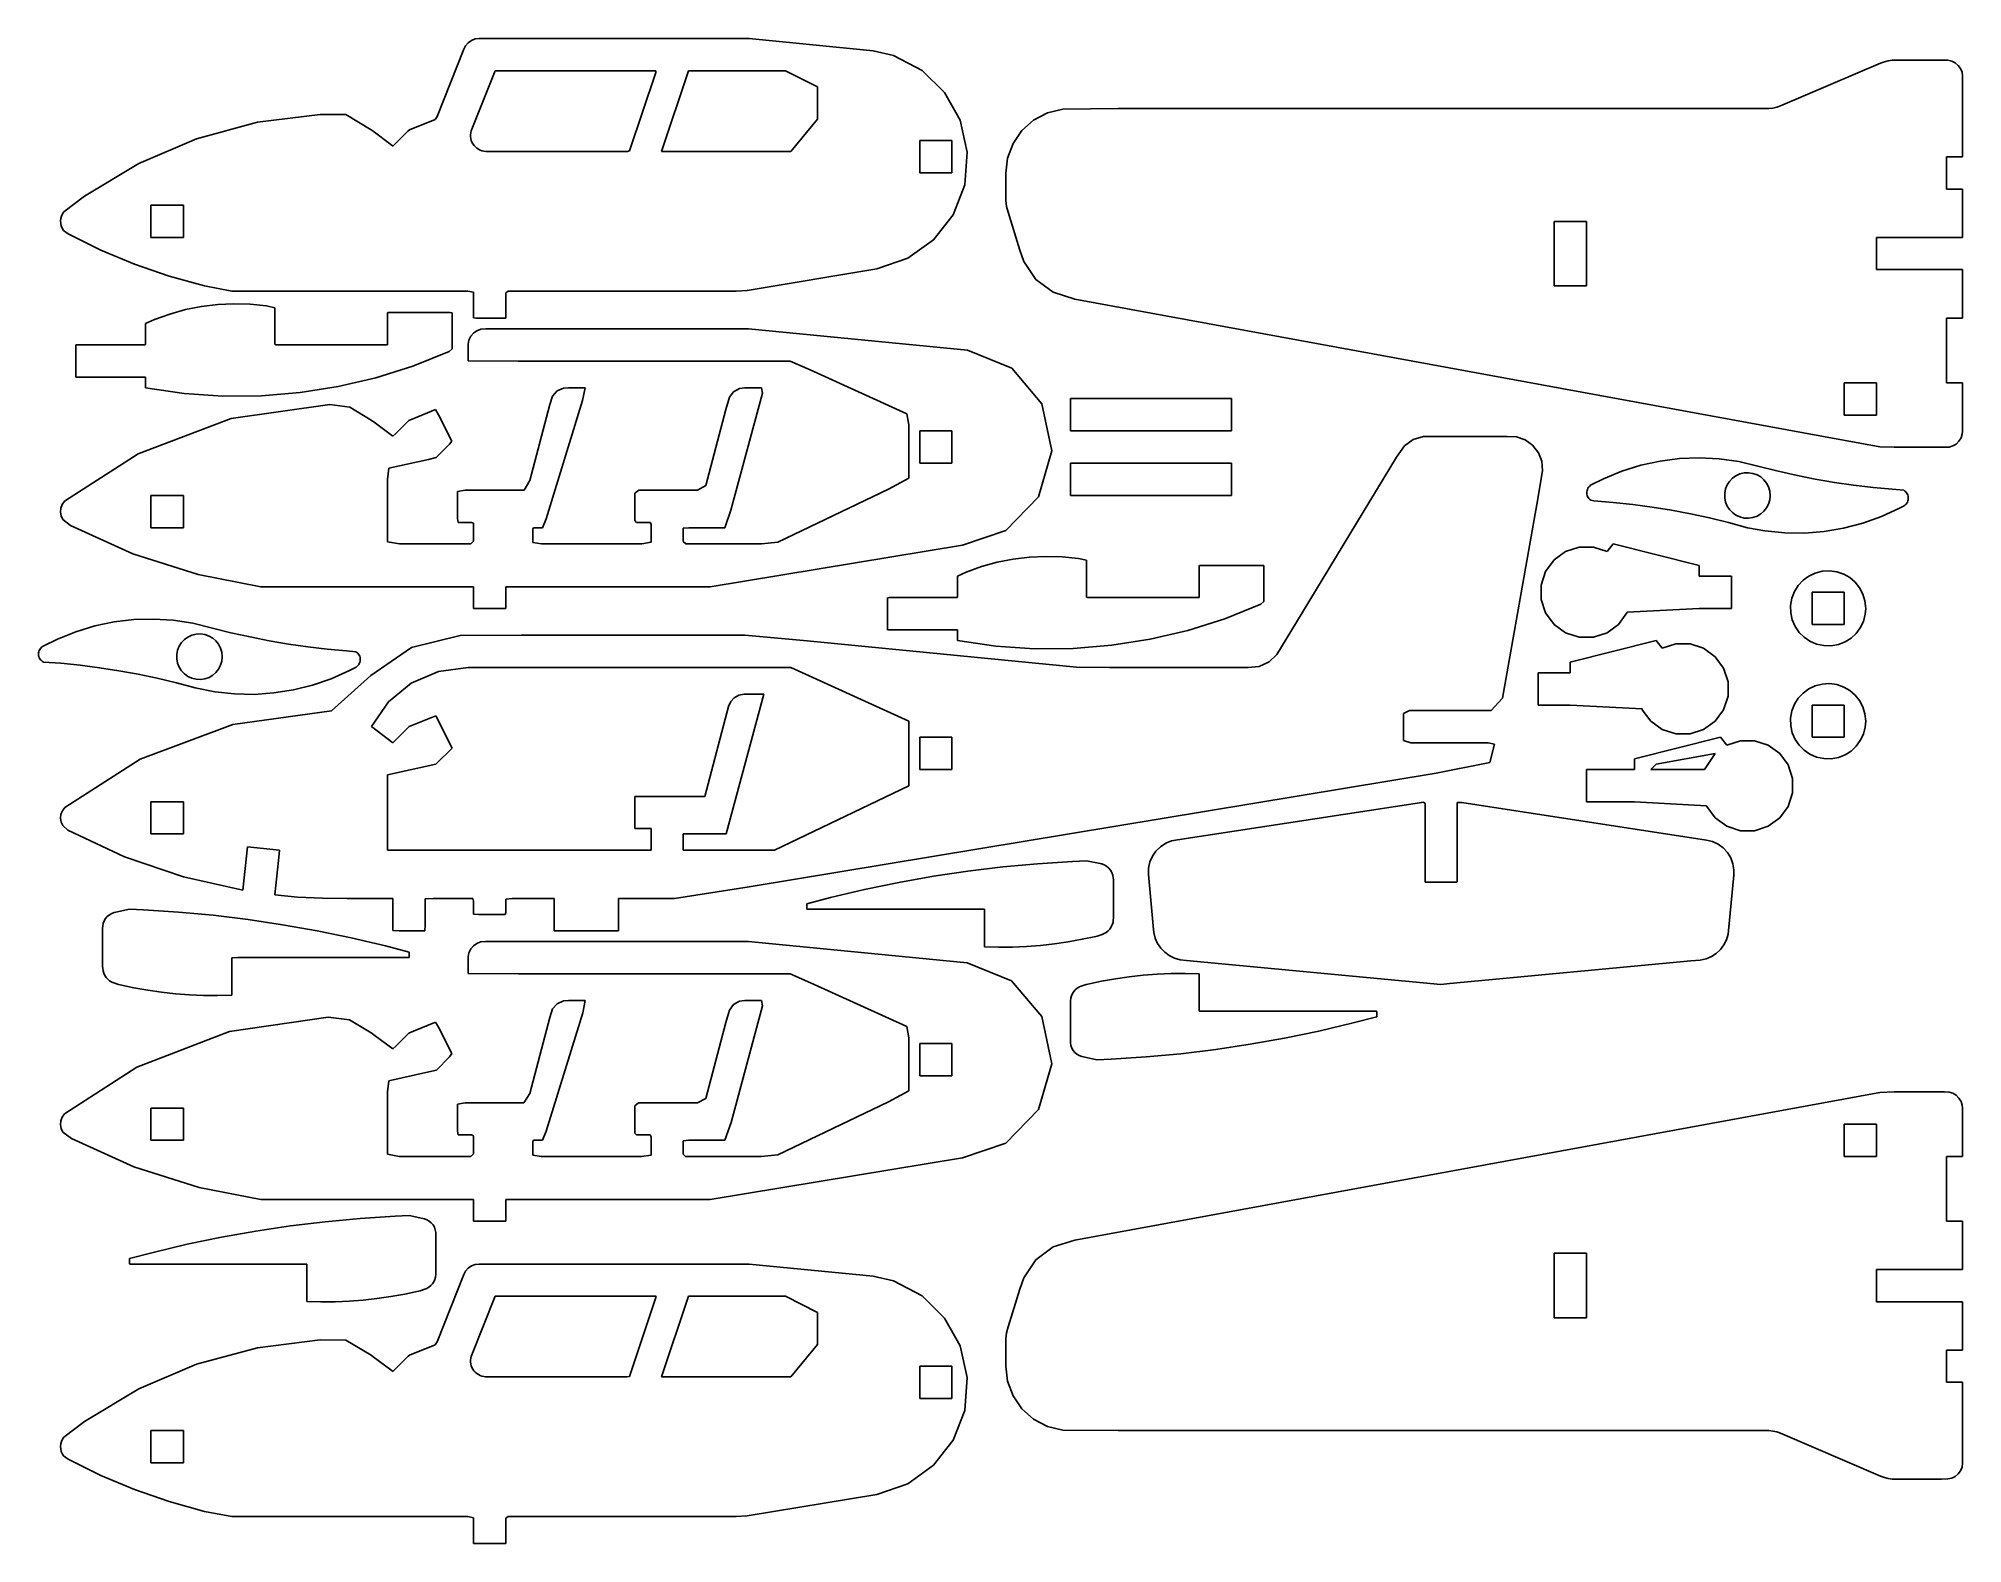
# Model space of a CAD drawing. Extents: x -268 to 268, y -210 to 210.
import ezdxf

# ---------------------------------------------------------------- set-up
doc = ezdxf.new("R2010")
doc.units = 0
doc.header["$MEASUREMENT"] = 0
doc.layers.get('0').update_dxf_attribs({"linetype": 'CONTINUOUS'})

msp = doc.modelspace()

# ---------------------------------------------------------------- linework, layer by layer
for p, q in [((-147.6, 209.45), (-148.51, 208.81)), ((-146.56, 209.86), (-147.6, 209.45)), ((-145.46, 209.99), (-146.56, 209.86)), ((-75.1, 209.99), (-145.46, 209.99)), ((-70.17, 209.95), (-75.1, 209.99)), ((-70.17, 209.95), (-35.55, 206.58)), ((-149.71, 207.04), (-157.21, 188.25)), ((-149.24, 207.95), (-149.71, 207.04)), ((-148.51, 208.81), (-149.24, 207.95)), ((-29.85, 205.24), (-35.55, 206.58)), ((-21.9, 201.05), (-29.85, 205.24)), ((-141.03, 200.96), (-147.54, 184.67)), ((-96.19, 200.96), (-141.03, 200.96)), ((-96.19, 200.47), (-103.48, 178.66)), ((-96.19, 200.47), (-96.19, 200.96)), ((-87.04, 200.96), (-94.55, 178.48)), ((-60.03, 200.96), (-87.04, 200.96)), ((-51.04, 196.46), (-60.03, 200.96)), ((-15.58, 194.88), (-21.9, 201.05)), ((217.68, 191.15), (245.52, 203.08)), ((246.63, 203.51), (245.52, 203.08)), ((247.72, 203.79), (246.63, 203.51)), ((248.83, 203.92), (247.72, 203.79)), ((250.66, 203.93), (248.83, 203.92)), ((262.55, 203.93), (250.66, 203.93)), ((264.36, 203.91), (262.55, 203.93)), ((265.42, 203.67), (264.36, 203.91)), ((266.39, 203.18), (265.42, 203.67)), ((267.23, 202.47), (266.39, 203.18)), ((267.88, 201.59), (267.23, 202.47)), ((268.29, 200.57), (267.88, 201.59)), ((268.43, 199.47), (268.29, 200.57)), ((268.43, 199.47), (268.43, 176.92)), ((-51.04, 187.47), (-51.04, 196.46)), ((-11.25, 187.15), (-15.58, 194.88)), ((-189.79, 188.78), (-207.32, 186.6)), ((-182.67, 188.75), (-189.79, 188.78)), ((-182.67, 188.75), (-175.57, 184.47)), ((-157.21, 188.25), (-157.7, 187.4)), ((13.1, 189.24), (9.24, 187.23)), ((17.35, 190.28), (13.1, 189.24)), ((32.84, 190.41), (17.35, 190.28)), ((32.84, 190.41), (214.43, 190.41)), ((215.55, 190.53), (214.43, 190.41)), ((216.64, 190.78), (215.55, 190.53)), ((217.68, 191.15), (216.64, 190.78)), ((-207.32, 186.6), (-224.3, 182.03)), ((-175.03, 184.08), (-175.57, 184.47)), ((-170.1, 180.39), (-175.03, 184.08)), ((-169.52, 179.97), (-165.27, 184.22)), ((-164.93, 184.5), (-165.27, 184.22)), ((-157.7, 187.4), (-164.93, 184.5)), ((-147.82, 183.67), (-147.88, 183.13)), ((-147.88, 183.13), (-147.87, 182.6)), ((-147.87, 182.6), (-147.8, 182.07)), ((-147.7, 184.2), (-147.82, 183.67)), ((-147.54, 184.67), (-147.7, 184.2)), ((-58.54, 178.48), (-51.04, 187.47)), ((-9.28, 178.3), (-11.25, 187.15)), ((5.95, 184.31), (3.49, 180.7)), ((9.24, 187.23), (5.95, 184.31)), ((-224.3, 182.03), (-240.47, 175.14)), ((-169.52, 179.97), (-170.1, 180.39)), ((-147.8, 182.07), (-147.67, 181.56)), ((-147.67, 181.56), (-147.47, 181.06)), ((-147.47, 181.06), (-147.21, 180.59)), ((-147.21, 180.59), (-146.89, 180.14)), ((-146.89, 180.14), (-146.52, 179.74)), ((-146.52, 179.74), (-146.11, 179.39)), ((-146.11, 179.39), (-145.67, 179.09)), ((-145.67, 179.09), (-145.19, 178.85)), ((-145.19, 178.85), (-144.69, 178.67)), ((-144.69, 178.67), (-144.16, 178.55)), ((-144.16, 178.55), (-143.62, 178.49)), ((-143.62, 178.49), (-142.83, 178.48)), ((-142.83, 178.48), (-104.1, 178.48)), ((-104.1, 178.48), (-103.48, 178.66)), ((-94.55, 178.48), (-58.54, 178.48)), ((-22.54, 172.46), (-22.54, 181.49)), ((-22.54, 181.49), (-13.54, 181.49)), ((-13.54, 181.49), (-13.54, 172.46)), ((-9.99, 169.11), (-9.28, 178.3)), ((3.49, 180.7), (1.97, 176.63)), ((-240.47, 175.14), (-255.6, 166.03)), ((-13.54, 172.46), (-22.54, 172.46)), ((1.97, 176.63), (1.47, 172.42)), ((1.47, 166.24), (1.47, 172.42)), ((263.94, 176.92), (263.94, 167.93)), ((263.94, 176.92), (268.43, 176.92)), ((-13.24, 160.79), (-9.99, 169.11)), ((267.46, 167.93), (263.94, 167.93)), ((268.43, 167.92), (267.46, 167.93)), ((268.43, 167.92), (268.43, 154.48)), ((-261.72, 161.08), (-262.01, 160.45)), ((-261.33, 161.66), (-261.72, 161.08)), ((-255.6, 166.03), (-261.33, 161.66)), ((-237.04, 154.48), (-237.04, 163.47)), ((-237.04, 163.47), (-228.01, 163.47)), ((-228.01, 163.47), (-228.01, 154.48)), ((1.47, 166.24), (1.52, 164.81)), ((1.52, 164.81), (1.72, 163.12)), ((1.72, 163.12), (2.1, 161.48)), ((5.38, 150.94), (2.1, 161.48)), ((-262.19, 159.78), (-262.26, 159.08)), ((-262.26, 159.08), (-262.22, 158.38)), ((-262.22, 158.38), (-262.07, 157.7)), ((-262.01, 160.45), (-262.19, 159.78)), ((-262.07, 157.7), (-261.82, 157.05)), ((-261.82, 157.05), (-261.46, 156.45)), ((-261.46, 156.45), (-260.18, 155.5)), ((-18.67, 153.82), (-13.24, 160.79)), ((154.48, 158.9), (163.47, 158.9)), ((154.48, 140.92), (154.48, 158.9)), ((163.47, 158.9), (163.47, 140.92)), ((-260.18, 155.5), (-251.02, 150.95)), ((-251.02, 150.95), (-241.6, 147)), ((-228.01, 154.48), (-237.04, 154.48)), ((-25.89, 148.64), (-18.67, 153.82)), ((5.38, 150.94), (6.51, 147.74)), ((244.43, 154.48), (268.43, 154.48)), ((244.43, 145.49), (244.43, 154.48)), ((-241.6, 147), (-231.95, 143.66)), ((-34.54, 145.68), (-70.66, 139.67)), ((-34.54, 145.68), (-25.89, 148.64)), ((6.51, 147.74), (9.86, 142.75)), ((268.43, 145.49), (244.43, 145.49)), ((268.43, 145.49), (268.43, 131.92)), ((-231.95, 143.66), (-222.1, 140.93)), ((-222.1, 140.93), (-214.48, 139.47)), ((-73.76, 139.47), (-70.66, 139.67)), ((9.86, 142.75), (14.65, 139.17)), ((163.47, 140.92), (154.48, 140.92)), ((-231.78, 133.1), (-227.4, 134.33)), ((-227.4, 134.33), (-222.94, 135.23)), ((-222.94, 135.23), (-218.43, 135.78)), ((-218.43, 135.78), (-213.89, 135.98)), ((-148.61, 139.47), (-214.48, 139.47)), ((-213.89, 135.98), (-209.34, 135.84)), ((-209.34, 135.84), (-204.79, 135.35)), ((-204.79, 135.35), (-202.52, 134.85)), ((-202.52, 134.85), (-202.52, 124.65)), ((-148.61, 139.47), (-147.05, 139.17)), ((-147.05, 131.99), (-147.05, 139.17)), ((-138.02, 139.01), (-137.33, 139.47)), ((-138.02, 131.96), (-138.02, 139.01)), ((-73.76, 139.47), (-137.33, 139.47)), ((14.65, 139.17), (20.74, 137.25)), ((245.32, 96.03), (20.74, 137.25)), ((-238.53, 130.43), (-236.07, 131.54)), ((-238.53, 124.61), (-238.53, 130.43)), ((-236.07, 131.54), (-231.78, 133.1)), ((-171.01, 133.27), (-170.96, 133.48)), ((-171.01, 124.54), (-171.01, 133.27)), ((-170.96, 133.48), (-153.56, 133.48)), ((-153.56, 133.48), (-153.03, 133.47)), ((-153.03, 133.47), (-153.03, 123.34)), ((-147.05, 131.99), (-146.35, 131.96)), ((-146.35, 131.96), (-138.96, 131.96)), ((-145.04, 128.87), (-146.13, 128.45)), ((-143.64, 128.99), (-145.04, 128.87)), ((-85.91, 128.99), (-143.64, 128.99)), ((-138.96, 131.96), (-138.02, 131.96)), ((-70.3, 128.96), (-85.91, 128.99)), ((-23.54, 124.42), (-70.3, 128.96)), ((263.94, 131.92), (263.94, 113.9)), ((263.94, 131.92), (268.43, 131.92)), ((-258.03, 124.47), (-257.56, 124.49)), ((-258.03, 115.73), (-258.03, 124.47)), ((-257.56, 124.49), (-238.62, 124.49)), ((-238.62, 124.49), (-238.53, 124.61)), ((-202.52, 124.65), (-202.28, 124.49)), ((-202.28, 124.49), (-171.62, 124.49)), ((-171.62, 124.49), (-171.01, 124.54)), ((-148.32, 125.83), (-148.53, 124.69)), ((-148.53, 124.69), (-148.53, 123.65)), ((-148.53, 123.65), (-148.53, 120.01)), ((-147.82, 126.88), (-148.32, 125.83)), ((-147.07, 127.78), (-147.82, 126.88)), ((-146.13, 128.45), (-147.07, 127.78)), ((-9.25, 123.01), (-23.54, 124.42)), ((-163.95, 118.57), (-174.27, 115.32)), ((-153.86, 122.6), (-163.95, 118.57)), ((-153.03, 123.34), (-153.86, 122.6)), ((-148.53, 120.01), (-134.55, 119.96)), ((-58.73, 119.96), (-134.55, 119.96)), ((-58.73, 119.96), (-53.1, 117.49)), ((3.12, 118.01), (-9.25, 123.01)), ((-258.01, 115.46), (-258.03, 115.73)), ((-238.53, 115.46), (-258.01, 115.46)), ((-238.53, 112.49), (-238.53, 115.46)), ((-184.78, 112.85), (-195.42, 111.17)), ((-174.27, 115.32), (-184.78, 112.85)), ((-53.1, 117.49), (-26.14, 105.26)), ((11.52, 108.03), (3.12, 118.01)), ((235.44, 104.91), (235.44, 113.9)), ((235.44, 113.9), (244.43, 113.9)), ((244.43, 113.9), (244.43, 104.91)), ((268.43, 113.9), (263.94, 113.9)), ((268.43, 100.42), (268.43, 113.9)), ((-227.76, 110.95), (-238.53, 112.49)), ((-216.96, 110.22), (-227.76, 110.95)), ((-206.16, 110.3), (-216.96, 110.22)), ((-187.17, 107.89), (-214.71, 103.92)), ((-195.42, 111.17), (-206.16, 110.3)), ((-181.56, 107.08), (-187.17, 107.89)), ((-125.74, 107.89), (-131.33, 86.67)), ((-126.78, 75.95), (-116.61, 109.01)), ((-124.96, 110.21), (-125.74, 107.89)), ((-123.68, 111.64), (-124.96, 110.21)), ((-121.91, 112.41), (-123.68, 111.64)), ((-120.54, 112.49), (-121.91, 112.41)), ((-115.86, 112.49), (-120.54, 112.49)), ((-116.61, 109.01), (-115.86, 112.49)), ((-75.65, 109.86), (-76.62, 106.46)), ((-74.48, 111.4), (-75.65, 109.86)), ((-75.22, 78.34), (-66.44, 111.02)), ((-72.8, 112.31), (-74.48, 111.4)), ((-71.34, 112.49), (-72.8, 112.31)), ((-66.7, 112.49), (-71.34, 112.49)), ((-66.44, 111.02), (-66.7, 112.49)), ((14.33, 94.88), (11.52, 108.03)), ((19.49, 100.49), (19.49, 109.48)), ((19.49, 109.48), (64.48, 109.48)), ((64.48, 109.48), (64.48, 100.49)), ((-214.71, 103.92), (-240.6, 94.08)), ((-175.61, 103.5), (-181.56, 107.08)), ((-174.42, 102.62), (-175.61, 103.5)), ((-169.59, 99.01), (-174.42, 102.62)), ((-165.09, 103.4), (-168.72, 99.77)), ((-163.74, 103.98), (-165.09, 103.4)), ((-157.64, 106.42), (-163.74, 103.98)), ((-156.78, 104.99), (-157.64, 106.42)), ((-153.11, 97.64), (-156.78, 104.99)), ((-76.62, 106.46), (-82.21, 85.24)), ((-26.14, 105.26), (-25.55, 102.14)), ((-25.55, 102.14), (-25.55, 87.34)), ((244.43, 104.91), (235.44, 104.91)), ((-168.72, 99.77), (-169.59, 99.01)), ((-157.43, 93.08), (-153.74, 96.77)), ((-153.74, 96.77), (-153.11, 97.64)), ((-22.54, 100.49), (-13.54, 100.49)), ((-22.54, 91.46), (-22.54, 100.49)), ((-13.54, 100.49), (-13.54, 91.46)), ((64.48, 100.49), (19.49, 100.49)), ((112.7, 96.34), (115.15, 98.08)), ((115.15, 98.08), (118.06, 98.91)), ((118.06, 98.91), (122.07, 98.96)), ((141.42, 98.96), (122.07, 98.96)), ((141.42, 98.96), (143.96, 98.8)), ((143.96, 98.8), (146.39, 97.96)), ((146.39, 97.96), (148.48, 96.46)), ((265.71, 96.28), (266.65, 96.82)), ((266.65, 96.82), (267.44, 97.6)), ((267.44, 97.6), (268.03, 98.54)), ((268.03, 98.54), (268.36, 99.57)), ((268.36, 99.57), (268.43, 100.42)), ((-240.6, 94.08), (-261.14, 80.88)), ((-170.69, 90.05), (-159.56, 92.53)), ((-159.56, 92.53), (-157.43, 93.08)), ((-13.54, 91.46), (-22.54, 91.46)), ((10.59, 82.05), (14.33, 94.88)), ((19.49, 82.47), (19.49, 91.46)), ((19.49, 91.46), (64.48, 91.46)), ((64.48, 91.46), (64.48, 82.47)), ((82.62, 47.12), (110.48, 93.19)), ((110.48, 93.19), (112.7, 96.34)), ((148.48, 96.46), (150.08, 94.4)), ((150.08, 94.4), (151.02, 92.01)), ((151.02, 92.01), (151.24, 89.44)), ((178.66, 90.9), (184.03, 92.07)), ((184.03, 92.07), (189.49, 92.77)), ((189.49, 92.77), (194.99, 92.98)), ((194.99, 92.98), (200.5, 92.71)), ((200.5, 92.71), (206, 91.96)), ((206, 91.96), (211.35, 90.65)), ((245.32, 96.03), (249.36, 95.92)), ((249.36, 95.92), (263.43, 95.92)), ((263.43, 95.92), (264.67, 95.98)), ((264.67, 95.98), (265.71, 96.28)), ((-171.01, 86.94), (-170.69, 90.05)), ((-171.01, 69.55), (-171.01, 86.94)), ((-131.33, 86.67), (-132.92, 83.99)), ((-25.55, 87.34), (-31.21, 84.25)), ((151.24, 89.44), (149.91, 81.55)), ((164.85, 85.42), (168.27, 87.14)), ((168.27, 87.14), (173.4, 89.25)), ((173.4, 89.25), (178.66, 90.9)), ((203.44, 86.41), (202.79, 85.41)), ((204.26, 87.27), (203.44, 86.41)), ((205.22, 87.96), (204.26, 87.27)), ((206.3, 88.47), (205.22, 87.96)), ((207.49, 88.76), (206.3, 88.47)), ((208.74, 88.82), (207.49, 88.76)), ((209.97, 88.64), (208.74, 88.82)), ((211.1, 88.24), (209.97, 88.64)), ((212.13, 87.64), (211.1, 88.24)), ((211.35, 90.65), (216.64, 89.3)), ((213.03, 86.86), (212.13, 87.64)), ((213.76, 85.93), (213.03, 86.86)), ((214.32, 84.87), (213.76, 85.93)), ((216.64, 89.3), (221.96, 88.1)), ((221.96, 88.1), (227.3, 87.03)), ((227.3, 87.03), (232.67, 86.11)), ((232.67, 86.11), (238.06, 85.33)), ((-261.14, 80.88), (-261.78, 79.98)), ((-237.04, 82.47), (-228.01, 82.47)), ((-237.04, 73.48), (-237.04, 82.47)), ((-228.01, 82.47), (-228.01, 73.48)), ((-149.35, 83.99), (-151.54, 83.62)), ((-151.54, 83.62), (-151.54, 76.03)), ((-132.92, 83.99), (-149.35, 83.99)), ((-100.96, 83.99), (-102.01, 83.14)), ((-102.01, 83.14), (-102.01, 75.49)), ((-84.5, 83.99), (-100.96, 83.99)), ((-82.21, 85.24), (-84.5, 83.99)), ((-31.21, 84.25), (-62.14, 69.41)), ((1.5, 72.69), (10.59, 82.05)), ((64.48, 82.47), (19.49, 82.47)), ((140.08, 25.93), (149.91, 81.55)), ((163.58, 83.15), (163.6, 83.5)), ((163.62, 82.81), (163.58, 83.15)), ((163.6, 83.5), (163.66, 83.84)), ((163.7, 82.47), (163.62, 82.81)), ((163.66, 83.84), (163.76, 84.17)), ((163.82, 82.15), (163.7, 82.47)), ((163.76, 84.17), (163.91, 84.47)), ((163.98, 81.86), (163.82, 82.15)), ((163.91, 84.47), (164.09, 84.76)), ((164.18, 81.59), (163.98, 81.86)), ((164.09, 84.76), (164.31, 85.01)), ((164.42, 81.34), (164.18, 81.59)), ((164.31, 85.01), (164.57, 85.24)), ((164.69, 81.14), (164.42, 81.34)), ((164.57, 85.24), (164.85, 85.42)), ((165.56, 80.94), (164.69, 81.14)), ((170.99, 80.52), (165.56, 80.94)), ((202.33, 84.3), (202.09, 83.1)), ((202.09, 83.1), (202.09, 81.84)), ((202.09, 81.84), (202.33, 80.63)), ((202.79, 85.41), (202.33, 84.3)), ((202.33, 80.63), (202.79, 79.52)), ((214.67, 83.71), (214.32, 84.87)), ((214.32, 80.06), (214.67, 81.23)), ((214.79, 82.47), (214.67, 83.71)), ((214.67, 81.23), (214.79, 82.47)), ((238.06, 85.33), (243.48, 84.69)), ((252.07, 83.91), (243.48, 84.69)), ((252.07, 83.91), (252.35, 83.71)), ((252.35, 83.71), (252.6, 83.48)), ((252.6, 83.48), (252.82, 83.22)), ((252.82, 83.22), (253, 82.94)), ((253.05, 80.63), (252.89, 80.33)), ((253, 82.94), (253.14, 82.64)), ((253.18, 80.95), (253.05, 80.63)), ((253.14, 82.64), (253.24, 82.31)), ((253.27, 81.28), (253.18, 80.95)), ((253.24, 82.31), (253.3, 81.98)), ((253.31, 81.63), (253.27, 81.28)), ((253.3, 81.98), (253.31, 81.63)), ((-262.15, 78.96), (-262.26, 77.85)), ((-262.26, 77.85), (-262.09, 76.77)), ((-261.78, 79.98), (-262.15, 78.96)), ((-262.09, 76.77), (-261.66, 75.76)), ((-261.66, 75.76), (-259.48, 74.12)), ((-151.54, 76.03), (-151.37, 74.96)), ((-127.79, 73.48), (-126.78, 75.95)), ((-102.01, 75.49), (-101.61, 74.96)), ((-76.93, 73.48), (-75.22, 78.34)), ((176.41, 79.94), (170.99, 80.52)), ((181.81, 79.23), (176.41, 79.94)), ((187.19, 78.36), (181.81, 79.23)), ((192.54, 77.36), (187.19, 78.36)), ((197.87, 76.21), (192.54, 77.36)), ((203.17, 74.91), (197.87, 76.21)), ((202.79, 79.52), (203.44, 78.52)), ((203.44, 78.52), (204.26, 77.67)), ((204.26, 77.67), (205.22, 76.98)), ((205.22, 76.98), (206.3, 76.47)), ((206.3, 76.47), (207.49, 76.17)), ((207.49, 76.17), (208.74, 76.11)), ((208.74, 76.11), (209.97, 76.29)), ((209.97, 76.29), (211.1, 76.7)), ((211.1, 76.7), (212.13, 77.3)), ((212.13, 77.3), (213.03, 78.08)), ((213.03, 78.08), (213.76, 79.01)), ((213.76, 79.01), (214.32, 80.06)), ((245.79, 76.56), (240.58, 74.71)), ((250.84, 78.88), (245.79, 76.56)), ((252.17, 79.6), (250.84, 78.88)), ((252.44, 79.82), (252.17, 79.6)), ((252.68, 80.06), (252.44, 79.82)), ((252.89, 80.33), (252.68, 80.06)), ((-259.48, 74.12), (-242.09, 66.19)), ((-228.01, 73.48), (-237.04, 73.48)), ((-151.37, 74.96), (-147.61, 74.96)), ((-147.61, 74.96), (-147.05, 74.76)), ((-147.05, 74.76), (-147.05, 69.76)), ((-130.51, 73.12), (-130.31, 73.48)), ((-130.51, 69.31), (-130.51, 73.12)), ((-130.31, 73.48), (-127.79, 73.48)), ((-101.61, 74.96), (-97.8, 74.96)), ((-97.8, 74.96), (-97.52, 74.46)), ((-97.52, 74.46), (-97.52, 69.39)), ((-88.53, 73.34), (-86.95, 73.48)), ((-88.53, 69.6), (-88.53, 73.34)), ((-86.95, 73.48), (-76.93, 73.48)), ((-10.61, 68.63), (1.5, 72.69)), ((208.43, 73.48), (203.17, 74.91)), ((213.3, 72.58), (208.43, 73.48)), ((218.81, 72.04), (213.3, 72.58)), ((224.33, 71.99), (218.81, 72.04)), ((229.81, 72.42), (224.33, 71.99)), ((235.24, 73.33), (229.81, 72.42)), ((240.58, 74.71), (235.24, 73.33)), ((-242.09, 66.19), (-223.91, 60.39)), ((-167.71, 68.98), (-171.01, 69.55)), ((-147.77, 68.98), (-167.71, 68.98)), ((-147.05, 69.76), (-147.77, 68.98)), ((-128.1, 68.98), (-130.51, 69.31)), ((-100.1, 68.98), (-128.1, 68.98)), ((-97.52, 69.39), (-100.1, 68.98)), ((-87.84, 68.98), (-88.53, 69.6)), ((-66.72, 68.98), (-87.84, 68.98)), ((-10.61, 68.63), (-81.01, 56.98)), ((-62.14, 69.41), (-66.72, 68.98)), ((-0.89, 63.84), (3.56, 64.73)), ((3.56, 64.73), (8.07, 65.28)), ((8.07, 65.28), (12.61, 65.48)), ((12.61, 65.48), (17.17, 65.34)), ((17.17, 65.34), (21.72, 64.86)), ((21.72, 64.86), (23.98, 64.37)), ((152.11, 61.25), (154.48, 64.48)), ((154.48, 64.48), (157.68, 66.81)), ((157.68, 66.81), (161.49, 68.03)), ((161.49, 68.03), (165.45, 68.03)), ((165.45, 68.03), (169.26, 66.81)), ((169.26, 66.81), (170.97, 68.98)), ((170.97, 68.98), (194.94, 62.96)), ((-223.91, 60.39), (-206.42, 56.98)), ((-12.02, 59.94), (-9.57, 61.05)), ((-12.02, 54.08), (-12.02, 59.94)), ((-9.57, 61.05), (-5.28, 62.62)), ((-5.28, 62.62), (-0.89, 63.84)), ((23.98, 64.37), (23.98, 54.13)), ((55.45, 62.74), (55.51, 62.96)), ((55.45, 54.01), (55.45, 62.74)), ((55.51, 62.96), (72.94, 62.96)), ((72.94, 62.96), (73.48, 62.95)), ((73.48, 62.95), (73.48, 52.86)), ((150.9, 57.47), (152.11, 61.25)), ((194.94, 62.96), (194.94, 59.99)), ((194.94, 59.99), (203.93, 59.99)), ((203.93, 59.99), (203.93, 50.96)), ((225.53, 59.98), (223.94, 58.81)), ((227.32, 60.83), (225.53, 59.98)), ((229.28, 61.34), (227.32, 60.83)), ((231.36, 61.47), (229.28, 61.34)), ((233.4, 61.18), (231.36, 61.47)), ((235.3, 60.53), (233.4, 61.18)), ((237.01, 59.54), (235.3, 60.53)), ((238.49, 58.26), (237.01, 59.54)), ((-147.05, 56.97), (-206.42, 56.98)), ((-147.05, 52.41), (-147.05, 56.97)), ((-138.02, 56.98), (-138.02, 50.96)), ((-81.01, 56.98), (-138.02, 56.98)), ((-31.53, 53.94), (-31.06, 53.97)), ((-31.53, 45.24), (-31.53, 53.94)), ((-31.06, 53.97), (-12.12, 53.97)), ((-12.12, 53.97), (-12.02, 54.08)), ((23.98, 54.13), (24.23, 53.97)), ((24.23, 53.97), (54.85, 53.97)), ((54.85, 53.97), (55.45, 54.01)), ((150.9, 53.47), (150.9, 57.47)), ((220.82, 53.83), (220.46, 51.8)), ((221.55, 55.69), (220.82, 53.83)), ((222.6, 57.37), (221.55, 55.69)), ((223.94, 58.81), (222.6, 57.37)), ((226.45, 55.49), (235.44, 55.49)), ((226.45, 46.46), (226.45, 55.49)), ((235.44, 55.49), (235.44, 46.46)), ((239.71, 56.72), (238.49, 58.26)), ((240.64, 54.97), (239.71, 56.72)), ((241.22, 53.03), (240.64, 54.97)), ((-147.05, 52.41), (-147.04, 50.96)), ((-138.02, 50.96), (-147.04, 50.96)), ((72.65, 52.11), (62.55, 48.07)), ((73.48, 52.86), (72.65, 52.11)), ((152.11, 49.7), (150.9, 53.47)), ((154.48, 46.46), (152.11, 49.7)), ((174.78, 49.7), (172.46, 46.46)), ((174.86, 49.93), (174.78, 49.7)), ((194.94, 50.96), (174.86, 49.93)), ((203.93, 50.96), (194.94, 50.96)), ((220.46, 51.8), (220.5, 49.71)), ((220.5, 49.71), (220.94, 47.72)), ((240.78, 47.34), (241.29, 49.3)), ((241.42, 50.96), (241.22, 53.03)), ((241.29, 49.3), (241.42, 50.96)), ((-263.14, 42.4), (-258, 44.46)), ((-258, 44.46), (-252.72, 46.05)), ((-252.72, 46.05), (-247.34, 47.17)), ((-247.34, 47.17), (-241.87, 47.82)), ((-241.87, 47.82), (-236.37, 47.98)), ((-236.37, 47.98), (-230.84, 47.66)), ((-230.84, 47.66), (-225.34, 46.84)), ((-226.74, 42.96), (-227.7, 42.27)), ((-225.65, 43.47), (-226.74, 42.96)), ((-224.46, 43.76), (-225.65, 43.47)), ((-214.73, 44.17), (-225.34, 46.84)), ((-223.2, 43.83), (-224.46, 43.76)), ((-221.97, 43.65), (-223.2, 43.83)), ((-220.84, 43.24), (-221.97, 43.65)), ((-219.81, 42.64), (-220.84, 43.24)), ((-214.73, 44.17), (-209.41, 42.98)), ((-209.41, 42.98), (-204.06, 41.92)), ((-164.31, 40), (-150.79, 43.4)), ((-150.79, 43.4), (-133.78, 43.49)), ((-71.37, 43.49), (-133.78, 43.49)), ((-71.37, 43.49), (-53.91, 41.88)), ((-31.5, 44.98), (-31.53, 45.24)), ((-12.02, 44.98), (-31.5, 44.98)), ((-12.02, 41.97), (-12.02, 44.98)), ((52.23, 44.81), (41.72, 42.34)), ((62.55, 48.07), (52.23, 44.81)), ((77.14, 38.13), (82.62, 47.12)), ((157.68, 44.14), (154.48, 46.46)), ((161.49, 42.92), (157.68, 44.14)), ((169.26, 44.14), (165.45, 42.92)), ((172.46, 46.46), (169.26, 44.14)), ((220.94, 47.72), (221.74, 45.9)), ((221.74, 45.9), (222.85, 44.27)), ((222.85, 44.27), (224.24, 42.89)), ((235.44, 46.46), (226.45, 46.46)), ((237.32, 42.64), (238.76, 43.98)), ((238.76, 43.98), (239.92, 45.56)), ((239.92, 45.56), (240.78, 47.34)), ((-268.43, 38.19), (-268.41, 38.54)), ((-268.4, 37.85), (-268.43, 38.19)), ((-268.41, 38.54), (-268.34, 38.88)), ((-268.32, 37.51), (-268.4, 37.85)), ((-268.34, 38.88), (-268.23, 39.21)), ((-268.23, 39.21), (-268.07, 39.51)), ((-268.07, 39.51), (-267.88, 39.79)), ((-267.88, 39.79), (-267.65, 40.04)), ((-267.65, 40.04), (-267.38, 40.26)), ((-267.38, 40.26), (-267.09, 40.45)), ((-267.09, 40.45), (-263.14, 42.4)), ((-229.61, 39.31), (-229.85, 38.1)), ((-229.85, 38.1), (-229.85, 36.84)), ((-229.16, 40.42), (-229.61, 39.31)), ((-228.51, 41.41), (-229.16, 40.42)), ((-227.7, 42.27), (-228.51, 41.41)), ((-218.91, 41.86), (-219.81, 42.64)), ((-218.18, 40.93), (-218.91, 41.86)), ((-217.62, 39.88), (-218.18, 40.93)), ((-217.27, 38.71), (-217.62, 39.88)), ((-217.15, 37.47), (-217.27, 38.71)), ((-204.06, 41.92), (-198.69, 41.01)), ((-198.69, 41.01), (-193.3, 40.24)), ((-193.3, 40.24), (-187.89, 39.61)), ((-187.89, 39.61), (-182.46, 39.13)), ((-182.46, 39.13), (-179.87, 38.87)), ((-179.87, 38.87), (-179.58, 38.67)), ((-179.58, 38.67), (-179.32, 38.44)), ((-179.32, 38.44), (-179.1, 38.17)), ((-179.1, 38.17), (-178.92, 37.89)), ((-178.92, 37.89), (-178.78, 37.58)), ((-175.71, 32.23), (-164.31, 40)), ((21.17, 34.59), (-53.91, 41.88)), ((-1.27, 40.42), (-12.02, 41.97)), ((9.53, 39.7), (-1.27, 40.42)), ((20.32, 39.77), (9.53, 39.7)), ((31.07, 40.66), (20.32, 39.77)), ((41.72, 42.34), (31.07, 40.66)), ((74.95, 36.03), (77.14, 38.13)), ((182.94, 41.97), (158.97, 35.99)), ((165.45, 42.92), (161.49, 42.92)), ((184.65, 39.83), (182.94, 41.97)), ((188.42, 41.05), (184.65, 39.83)), ((192.42, 41.05), (188.42, 41.05)), ((196.2, 39.83), (192.42, 41.05)), ((199.43, 37.47), (196.2, 39.83)), ((224.24, 42.89), (225.87, 41.78)), ((225.87, 41.78), (227.7, 40.99)), ((227.7, 40.99), (229.69, 40.56)), ((229.69, 40.56), (231.78, 40.51)), ((231.78, 40.51), (233.8, 40.87)), ((233.8, 40.87), (235.65, 41.6)), ((235.65, 41.6), (237.32, 42.64)), ((-268.2, 37.19), (-268.32, 37.51)), ((-268.03, 36.89), (-268.2, 37.19)), ((-267.83, 36.62), (-268.03, 36.89)), ((-267.59, 36.37), (-267.83, 36.62)), ((-267.32, 36.16), (-267.59, 36.37)), ((-267.02, 35.99), (-267.32, 36.16)), ((-262.19, 35.63), (-267.02, 35.99)), ((-256.77, 35.09), (-262.19, 35.63)), ((-251.37, 34.4), (-256.77, 35.09)), ((-245.98, 33.57), (-251.37, 34.4)), ((-240.61, 32.6), (-245.98, 33.57)), ((-235.27, 31.48), (-240.61, 32.6)), ((-229.85, 36.84), (-229.61, 35.64)), ((-229.61, 35.64), (-229.16, 34.52)), ((-229.16, 34.52), (-228.51, 33.53)), ((-228.51, 33.53), (-227.7, 32.67)), ((-227.7, 32.67), (-226.74, 31.98)), ((-220.84, 31.7), (-219.81, 32.3)), ((-219.81, 32.3), (-218.91, 33.08)), ((-218.91, 33.08), (-218.18, 34.01)), ((-218.18, 34.01), (-217.62, 35.07)), ((-217.62, 35.07), (-217.27, 36.23)), ((-217.27, 36.23), (-217.15, 37.47)), ((-181.69, 33.6), (-186.76, 31.34)), ((-186.7, 22.41), (-175.71, 32.23)), ((-179.83, 34.58), (-181.69, 33.6)), ((-179.55, 34.79), (-179.83, 34.58)), ((-179.3, 35.03), (-179.55, 34.79)), ((-179.08, 35.29), (-179.3, 35.03)), ((-178.91, 35.58), (-179.08, 35.29)), ((-178.77, 35.89), (-178.91, 35.58)), ((-178.78, 37.58), (-178.69, 37.25)), ((-178.68, 36.21), (-178.77, 35.89)), ((-178.69, 37.25), (-178.64, 36.9)), ((-178.64, 36.55), (-178.68, 36.21)), ((-178.64, 36.9), (-178.64, 36.55)), ((-156.84, 33.37), (-164.4, 30.08)), ((-148.53, 34.46), (-156.84, 33.37)), ((-58.54, 34.46), (-148.53, 34.46)), ((-25.55, 19.49), (-58.54, 34.46)), ((21.17, 34.59), (30.46, 34.46)), ((69.07, 34.46), (30.46, 34.46)), ((69.07, 34.46), (72.22, 34.77)), ((72.22, 34.77), (74.95, 36.03)), ((149.98, 32.98), (149.98, 23.98)), ((158.97, 32.98), (149.98, 32.98)), ((158.97, 35.99), (158.97, 32.98)), ((201.76, 34.27), (199.43, 37.47)), ((203.02, 30.46), (201.76, 34.27)), ((-229.96, 30.22), (-235.27, 31.48)), ((-224.68, 28.81), (-229.96, 30.22)), ((-226.74, 31.98), (-225.65, 31.47)), ((-225.65, 31.47), (-224.46, 31.18)), ((-219.26, 27.68), (-224.68, 28.81)), ((-224.46, 31.18), (-223.2, 31.12)), ((-223.2, 31.12), (-221.97, 31.3)), ((-221.97, 31.3), (-220.84, 31.7)), ((-213.75, 27.08), (-219.26, 27.68)), ((-208.24, 26.97), (-213.75, 27.08)), ((-202.75, 27.35), (-208.24, 26.97)), ((-197.32, 28.21), (-202.75, 27.35)), ((-191.98, 29.54), (-197.32, 28.21)), ((-186.76, 31.34), (-191.98, 29.54)), ((-164.4, 30.08), (-170.77, 24.87)), ((-66.05, 26.99), (-76.52, -11.98)), ((-73.03, 26.74), (-71.57, 26.99)), ((-71.57, 26.99), (-66.05, 26.99)), ((203.02, 26.5), (203.02, 30.46)), ((223.94, 27.3), (222.6, 25.87)), ((225.53, 28.47), (223.94, 27.3)), ((227.32, 29.33), (225.53, 28.47)), ((229.28, 29.84), (227.32, 29.33)), ((231.36, 29.96), (229.28, 29.84)), ((233.4, 29.68), (231.36, 29.96)), ((235.3, 29.02), (233.4, 29.68)), ((237.01, 28.04), (235.3, 29.02)), ((238.49, 26.76), (237.01, 28.04)), ((-214.19, 18.56), (-186.7, 22.41)), ((-170.77, 24.87), (-175.55, 17.96)), ((-82.54, -1.54), (-75.91, 23.6)), ((-75.91, 23.6), (-75.29, 24.97)), ((-75.29, 24.97), (-74.3, 26.04)), ((-74.3, 26.04), (-73.03, 26.74)), ((114.08, 22.46), (112.49, 21.67)), ((112.49, 14.06), (112.49, 21.67)), ((114.08, 22.46), (136.88, 22.46)), ((140.08, 25.93), (136.88, 22.46)), ((149.98, 23.98), (158.97, 23.98)), ((158.97, 23.98), (179.01, 22.92)), ((179.01, 22.92), (179.09, 22.69)), ((179.09, 22.69), (181.45, 19.49)), ((199.43, 19.49), (201.76, 22.69)), ((201.76, 22.69), (203.02, 26.5)), ((220.82, 22.34), (220.46, 20.33)), ((221.55, 24.2), (220.82, 22.34)), ((222.6, 25.87), (221.55, 24.2)), ((226.45, 14.99), (226.45, 23.98)), ((226.45, 23.98), (235.44, 23.98)), ((235.44, 23.98), (235.44, 14.99)), ((239.71, 25.23), (238.49, 26.76)), ((240.64, 23.48), (239.71, 25.23)), ((241.22, 21.55), (240.64, 23.48)), ((241.42, 19.49), (241.22, 21.55)), ((-240.05, 8.86), (-214.19, 18.56)), ((-169.53, 13.47), (-175.55, 17.96)), ((-169.53, 13.47), (-165.03, 17.96)), ((-157.52, 20.97), (-165.03, 17.96)), ((-157.52, 20.97), (-153.03, 11.98)), ((-25.55, 19.49), (-25.55, 1.47)), ((181.45, 19.49), (184.65, 17.13)), ((184.65, 17.13), (188.42, 15.91)), ((192.42, 15.91), (196.2, 17.13)), ((196.2, 17.13), (199.43, 19.49)), ((220.46, 20.33), (220.5, 18.23)), ((220.5, 18.23), (220.94, 16.23)), ((220.94, 16.23), (221.74, 14.4)), ((240.78, 15.85), (241.29, 17.82)), ((241.29, 17.82), (241.42, 19.49)), ((-157.52, 7.49), (-153.03, 11.98)), ((-13.54, 14.99), (-22.54, 14.99)), ((-22.54, 14.99), (-22.54, 5.96)), ((-13.54, 5.96), (-13.54, 14.99)), ((112.49, 14.06), (114.54, 13.47)), ((136.12, 13.47), (114.54, 13.47)), ((136.12, 13.47), (137.87, 13.03)), ((137.87, 13.03), (136.58, 7.97)), ((200.92, 14.99), (176.92, 8.97)), ((188.42, 15.91), (192.42, 15.91)), ((202.67, 12.82), (200.92, 14.99)), ((206.44, 14.04), (202.67, 12.82)), ((210.41, 14.04), (206.44, 14.04)), ((214.22, 12.82), (210.41, 14.04)), ((217.42, 10.46), (214.22, 12.82)), ((221.74, 14.4), (222.85, 12.77)), ((222.85, 12.77), (224.24, 11.38)), ((224.24, 11.38), (225.87, 10.27)), ((235.44, 14.99), (226.45, 14.99)), ((235.65, 10.09), (237.32, 11.14)), ((237.32, 11.14), (238.76, 12.47)), ((238.76, 12.47), (239.92, 14.06)), ((239.92, 14.06), (240.78, 15.85)), ((-261.12, -4.6), (-240.05, 8.86)), ((-171.01, 4.48), (-157.52, 7.49)), ((-22.54, 5.96), (-13.54, 5.96)), ((136.58, 7.97), (121.55, 5.02)), ((163.47, 5.96), (163.47, -3.03)), ((176.92, 5.96), (163.47, 5.96)), ((176.92, 8.97), (176.92, 5.96)), ((181.45, 5.96), (182.94, 7.49)), ((196.42, 5.96), (181.45, 5.96)), ((182.94, 7.49), (199.43, 10.46)), ((199.43, 10.46), (196.42, 5.96)), ((219.78, 7.26), (217.42, 10.46)), ((221, 3.45), (219.78, 7.26)), ((225.87, 10.27), (227.7, 9.48)), ((227.7, 9.48), (229.69, 9.05)), ((229.69, 9.05), (231.78, 9.01)), ((231.78, 9.01), (233.8, 9.36)), ((233.8, 9.36), (235.65, 10.09)), ((-171.01, 4.48), (-171.01, -16.48)), ((-70.11, -26.71), (121.55, 5.02)), ((-25.55, 1.47), (-63.04, -16.48)), ((221, -0.51), (221, 3.45)), ((-261.76, -5.49), (-261.12, -4.6)), ((-237.04, -3.03), (-237.04, -11.98)), ((-228.01, -3.03), (-237.04, -3.03)), ((-228.01, -11.98), (-228.01, -3.03)), ((-82.54, -1.54), (-102.01, -1.54)), ((-102.01, -1.54), (-102.01, -10.5)), ((49.37, -13.62), (118.15, -3.08)), ((118.47, -3.54), (118.15, -3.08)), ((118.47, -3.54), (118.47, -25.47)), ((128.73, -3.22), (127.46, -3.19)), ((127.46, -25.36), (127.46, -3.19)), ((128.73, -3.22), (197.01, -13.69)), ((163.47, -3.03), (176.92, -3.03)), ((176.92, -3.03), (197.03, -4.1)), ((197.03, -4.1), (197.11, -4.29)), ((197.11, -4.29), (199.43, -7.49)), ((217.42, -7.49), (219.78, -4.29)), ((219.78, -4.29), (221, -0.51)), ((-262.26, -7.58), (-262.15, -6.49)), ((-262.1, -8.67), (-262.26, -7.58)), ((-262.15, -6.49), (-261.76, -5.49)), ((-261.68, -9.67), (-262.1, -8.67)), ((-260.23, -10.93), (-261.68, -9.67)), ((-97.52, -10.5), (-102.01, -10.5)), ((-97.52, -16.48), (-97.52, -10.5)), ((199.43, -7.49), (202.67, -9.81)), ((202.67, -9.81), (206.44, -11.07)), ((210.41, -11.07), (214.22, -9.81)), ((214.22, -9.81), (217.42, -7.49)), ((-244.46, -18.33), (-260.23, -10.93)), ((-237.04, -11.98), (-228.01, -11.98)), ((-211.44, -27.71), (-210.1, -15.6)), ((-201.16, -16.55), (-210.1, -15.6)), ((-76.52, -11.98), (-88.53, -11.98)), ((-88.53, -11.98), (-88.53, -16.48)), ((44.63, -15.54), (43.38, -16.75)), ((46.1, -14.59), (44.63, -15.54)), ((47.76, -13.94), (46.1, -14.59)), ((49.37, -13.62), (47.76, -13.94)), ((198.67, -14.11), (197.01, -13.69)), ((200.28, -14.86), (198.67, -14.11)), ((201.68, -15.89), (200.28, -14.86)), ((202.85, -17.16), (201.68, -15.89)), ((206.44, -11.07), (210.41, -11.07)), ((-227.99, -23.97), (-244.46, -18.33)), ((-201.47, -19.44), (-202.52, -28.95)), ((-201.47, -19.44), (-201.16, -16.55)), ((-171.01, -16.48), (-97.52, -16.48)), ((-63.04, -16.48), (-88.53, -16.48)), ((0.61, -21.19), (-9.08, -22.37)), ((10.33, -20.29), (0.61, -21.19)), ((20.08, -19.66), (10.33, -20.29)), ((24.04, -19.5), (20.08, -19.66)), ((24.04, -19.5), (27.83, -20.24)), ((28.25, -20.34), (27.83, -20.24)), ((28.97, -20.62), (28.25, -20.34)), ((29.62, -21.02), (28.97, -20.62)), ((30.19, -21.51), (29.62, -21.02)), ((41.69, -19.76), (41.3, -21.49)), ((42.39, -18.17), (41.69, -19.76)), ((43.38, -16.75), (42.39, -18.17)), ((203.75, -18.64), (202.85, -17.16)), ((204.36, -20.28), (203.75, -18.64)), ((204.64, -22.04), (204.36, -20.28)), ((-211.44, -27.71), (-227.99, -23.97)), ((-70.11, -26.71), (-90.99, -30)), ((-28.35, -25.52), (-37.91, -27.51)), ((-18.73, -23.81), (-28.35, -25.52)), ((-9.08, -22.37), (-18.73, -23.81)), ((30.67, -22.09), (30.19, -21.51)), ((31.05, -22.74), (30.67, -22.09)), ((31.32, -23.45), (31.05, -22.74)), ((31.46, -24.2), (31.32, -23.45)), ((31.49, -24.75), (31.46, -24.2)), ((31.49, -24.75), (31.49, -35.52)), ((41.3, -21.49), (41.27, -23.31)), ((42.73, -38.63), (41.27, -23.31)), ((118.47, -25.47), (127.26, -25.47)), ((127.46, -25.36), (127.26, -25.47)), ((204.61, -23.49), (203.15, -38.91)), ((204.61, -23.49), (204.64, -22.04)), ((-196.15, -29.58), (-202.52, -28.95)), ((-189.21, -29.95), (-196.15, -29.58)), ((-182.26, -30.01), (-189.21, -29.95)), ((-179, -30), (-182.26, -30.01)), ((-179, -30), (-169.59, -30)), ((-169.53, -31.8), (-169.59, -30)), ((-169.53, -31.8), (-169.53, -38.92)), ((-158.26, -30), (-160.53, -30.13)), ((-160.53, -37.39), (-160.53, -30.13)), ((-147.28, -30), (-158.26, -30)), ((-147.05, -30.72), (-147.28, -30)), ((-147.05, -34.4), (-147.05, -30.72)), ((-136.26, -30), (-138.02, -30.14)), ((-138.02, -33.87), (-138.02, -30.14)), ((-136.26, -30), (-124.53, -30)), ((-124.53, -30), (-124.53, -39)), ((-106.55, -30), (-106.55, -39)), ((-106.55, -30), (-90.99, -30)), ((-47.42, -29.76), (-54.04, -31.5)), ((-54.04, -32.93), (-54.04, -31.5)), ((-37.91, -27.51), (-47.42, -29.76)), ((-250.5, -37.69), (-250.36, -36.94)), ((-250.36, -36.94), (-250.09, -36.23)), ((-250.09, -36.23), (-249.71, -35.59)), ((-249.71, -35.59), (-249.23, -35.02)), ((-249.23, -35.02), (-248.66, -34.53)), ((-248.66, -34.53), (-248.01, -34.15)), ((-248.01, -34.15), (-247.29, -33.87)), ((-247.29, -33.87), (-246.86, -33.77)), ((-246.86, -33.77), (-243.08, -32.99)), ((-243.08, -32.99), (-239.12, -33.15)), ((-239.12, -33.15), (-229.37, -33.78)), ((-229.37, -33.78), (-219.65, -34.68)), ((-219.65, -34.68), (-209.96, -35.85)), ((-209.96, -35.85), (-200.31, -37.3)), ((-200.31, -37.3), (-190.7, -39.01)), ((-160.53, -37.39), (-160.63, -39)), ((-145.7, -34.5), (-147.05, -34.4)), ((-138.25, -34.5), (-145.7, -34.5)), ((-138.02, -33.87), (-138.25, -34.5)), ((-54.04, -32.93), (-53.96, -32.98)), ((-6.21, -32.98), (-53.96, -32.98)), ((-6.21, -32.98), (-4.51, -32.98)), ((-4.51, -43.49), (-4.51, -32.98)), ((30.91, -37.94), (31.2, -37.32)), ((31.2, -37.32), (31.4, -36.66)), ((31.4, -36.66), (31.48, -35.97)), ((31.48, -35.97), (31.49, -35.52)), ((-250.53, -38.24), (-250.5, -37.69)), ((-250.53, -49.01), (-250.53, -38.24)), ((-190.7, -39.01), (-181.15, -40.99)), ((-181.15, -40.99), (-171.64, -43.24)), ((-167.82, -39), (-169.53, -38.92)), ((-160.63, -39), (-167.82, -39)), ((-146.13, -42.52), (-147.08, -43.18)), ((-145.05, -42.12), (-146.13, -42.52)), ((-143.66, -42.01), (-145.05, -42.12)), ((-85.97, -42.01), (-143.66, -42.01)), ((-106.55, -39), (-124.53, -39)), ((-70.31, -42.03), (-85.97, -42.01)), ((-23.59, -46.54), (-70.31, -42.03)), ((11.14, -43.08), (15.03, -42.65)), ((15.03, -42.65), (18.9, -42.09)), ((18.9, -42.09), (22.75, -41.39)), ((22.75, -41.39), (26.57, -40.57)), ((26.57, -40.57), (27.01, -40.47)), ((28.4, -40.02), (27.01, -40.47)), ((28.4, -40.02), (28.93, -39.81)), ((28.93, -39.81), (29.53, -39.46)), ((29.53, -39.46), (30.07, -39.02)), ((30.07, -39.02), (30.53, -38.51)), ((30.53, -38.51), (30.91, -37.94)), ((42.73, -38.63), (42.81, -39.46)), ((42.81, -39.46), (43.19, -41.06)), ((43.19, -41.06), (43.83, -42.54)), ((43.83, -42.54), (44.72, -43.86)), ((201.82, -42.96), (202.54, -41.53)), ((202.54, -41.53), (203, -39.96)), ((203, -39.96), (203.15, -38.91)), ((-212.82, -46.5), (-214.52, -46.51)), ((-214.52, -46.51), (-214.52, -56.98)), ((-165.12, -46.5), (-212.82, -46.5)), ((-171.64, -43.24), (-165.03, -44.98)), ((-165.03, -46.46), (-165.12, -46.5)), ((-165.03, -44.98), (-165.03, -46.46)), ((-148.32, -45.14), (-148.53, -46.3)), ((-148.53, -46.3), (-148.53, -47.35)), ((-148.53, -47.35), (-148.53, -50.95)), ((-147.83, -44.08), (-148.32, -45.14)), ((-147.08, -43.18), (-147.83, -44.08)), ((-9.27, -47.94), (-23.59, -46.54)), ((3.1, -52.94), (-9.27, -47.94)), ((-4.51, -43.49), (-0.59, -43.58)), ((-0.59, -43.58), (3.33, -43.54)), ((3.33, -43.54), (7.24, -43.37)), ((7.24, -43.37), (11.14, -43.08)), ((44.72, -43.86), (45.81, -45)), ((45.81, -45), (47.1, -45.94)), ((47.1, -45.94), (48.54, -46.64)), ((48.54, -46.64), (50.12, -47.08)), ((50.12, -47.08), (51.89, -47.28)), ((122.88, -53.96), (51.89, -47.28)), ((192.59, -47.42), (125.39, -53.74)), ((192.59, -47.42), (195.27, -47.16)), ((195.27, -47.16), (196.88, -46.8)), ((196.88, -46.8), (198.37, -46.18)), ((198.37, -46.18), (199.71, -45.31)), ((199.71, -45.31), (200.87, -44.23)), ((200.87, -44.23), (201.82, -42.96)), ((-250.52, -49.46), (-250.53, -49.01)), ((-250.43, -50.16), (-250.52, -49.46)), ((-250.24, -50.82), (-250.43, -50.16)), ((-249.96, -51.45), (-250.24, -50.82)), ((-249.58, -52.01), (-249.96, -51.45)), ((-249.12, -52.52), (-249.58, -52.01)), ((-248.58, -52.95), (-249.12, -52.52)), ((-247.97, -53.3), (-248.58, -52.95)), ((-247.44, -53.51), (-247.97, -53.3)), ((-246.08, -53.95), (-247.44, -53.51)), ((-148.53, -50.95), (-134.45, -51)), ((-58.72, -51), (-134.45, -51)), ((-58.72, -51), (-53.05, -53.49)), ((-53.05, -53.49), (-26.12, -65.71)), ((11.51, -62.92), (3.1, -52.94)), ((28.19, -53.07), (24.37, -53.88)), ((32.05, -52.38), (28.19, -53.07)), ((35.92, -51.82), (32.05, -52.38)), ((39.81, -51.39), (35.92, -51.82)), ((43.72, -51.09), (39.81, -51.39)), ((47.63, -50.93), (43.72, -51.09)), ((51.54, -50.9), (47.63, -50.93)), ((55.45, -51), (51.54, -50.9)), ((55.45, -61.47), (55.45, -51)), ((-245.65, -54.06), (-246.08, -53.95)), ((-241.81, -54.88), (-245.65, -54.06)), ((-237.95, -55.58), (-241.81, -54.88)), ((-234.07, -56.14), (-237.95, -55.58)), ((-230.18, -56.58), (-234.07, -56.14)), ((-226.28, -56.88), (-230.18, -56.58)), ((-222.36, -57.05), (-226.28, -56.88)), ((-218.44, -57.08), (-222.36, -57.05)), ((-214.52, -56.98), (-218.44, -57.08)), ((-121.93, -58.59), (-123.69, -59.35)), ((-120.56, -58.5), (-121.93, -58.59)), ((-115.88, -58.5), (-120.56, -58.5)), ((-116.57, -61.86), (-115.88, -58.5)), ((-72.81, -58.68), (-74.49, -59.59)), ((-71.35, -58.5), (-72.81, -58.68)), ((-66.71, -58.5), (-71.35, -58.5)), ((-66.43, -59.92), (-66.71, -58.5)), ((19.58, -57.82), (19.49, -58.52)), ((19.49, -58.52), (19.49, -58.96)), ((19.49, -58.96), (19.49, -69.7)), ((19.77, -57.15), (19.58, -57.82)), ((20.05, -56.53), (19.77, -57.15)), ((20.43, -55.96), (20.05, -56.53)), ((20.88, -55.46), (20.43, -55.96)), ((21.41, -55.02), (20.88, -55.46)), ((22.01, -54.68), (21.41, -55.02)), ((22.54, -54.46), (22.01, -54.68)), ((23.93, -53.99), (22.54, -54.46)), ((24.37, -53.88), (23.93, -53.99)), ((122.88, -53.96), (125.39, -53.74)), ((-187.61, -63.08), (-215.13, -67.14)), ((-181.61, -63.84), (-187.61, -63.08)), ((-175.62, -67.45), (-181.61, -63.84)), ((-125.75, -63.17), (-131.35, -84.42)), ((-126.75, -94.91), (-116.57, -61.86)), ((-124.97, -60.78), (-125.75, -63.17)), ((-123.69, -59.35), (-124.97, -60.78)), ((-75.65, -61.13), (-76.63, -64.59)), ((-74.49, -59.59), (-75.65, -61.13)), ((-75.19, -92.53), (-66.43, -59.92)), ((14.33, -76.09), (11.51, -62.92)), ((57.15, -61.47), (55.45, -61.47)), ((57.15, -61.47), (104.9, -61.47)), ((98.36, -64.73), (104.98, -62.99)), ((104.98, -61.52), (104.9, -61.47)), ((104.98, -61.52), (104.98, -62.99)), ((-215.13, -67.14), (-240.99, -77.08)), ((-174.46, -68.31), (-175.62, -67.45)), ((-169.6, -71.93), (-174.46, -68.31)), ((-165.1, -67.56), (-168.75, -71.21)), ((-163.78, -66.99), (-165.1, -67.56)), ((-157.66, -64.54), (-163.78, -66.99)), ((-156.81, -65.92), (-157.66, -64.54)), ((-153.12, -73.29), (-156.81, -65.92)), ((-76.63, -64.59), (-82.23, -85.79)), ((-26.12, -65.71), (-25.55, -68.85)), ((-25.55, -68.85), (-25.55, -83.63)), ((19.49, -69.7), (19.51, -70.26)), ((69.69, -70.68), (79.29, -68.96)), ((79.29, -68.96), (88.85, -66.98)), ((88.85, -66.98), (98.36, -64.73)), ((-168.75, -71.21), (-169.6, -71.93)), ((-157.42, -77.87), (-153.72, -74.16)), ((-153.72, -74.16), (-153.12, -73.29)), ((-22.54, -79.5), (-22.54, -70.5)), ((-22.54, -70.5), (-13.54, -70.5)), ((-13.54, -70.5), (-13.54, -79.5)), ((19.51, -70.26), (19.66, -71.02)), ((19.66, -71.02), (19.92, -71.73)), ((19.92, -71.73), (20.3, -72.38)), ((20.3, -72.38), (20.77, -72.95)), ((20.77, -72.95), (21.34, -73.44)), ((21.34, -73.44), (21.99, -73.83)), ((21.99, -73.83), (22.72, -74.11)), ((22.72, -74.11), (23.15, -74.21)), ((26.9, -74.99), (23.15, -74.21)), ((26.9, -74.99), (30.87, -74.83)), ((30.87, -74.83), (40.62, -74.2)), ((40.62, -74.2), (50.35, -73.3)), ((50.35, -73.3), (60.04, -72.12)), ((60.04, -72.12), (69.69, -70.68)), ((-240.99, -77.08), (-261.16, -90.09)), ((-170.66, -80.9), (-159.5, -78.41)), ((-159.5, -78.41), (-157.42, -77.87)), ((-13.54, -79.5), (-22.54, -79.5)), ((10.59, -88.9), (14.33, -76.09)), ((-171.01, -83.91), (-170.66, -80.9)), ((-171.01, -101.36), (-171.01, -83.91)), ((-131.35, -84.42), (-132.97, -87)), ((-82.23, -85.79), (-84.55, -87)), ((-25.55, -83.63), (-31.28, -86.74)), ((20.74, -125.33), (245.32, -84.1)), ((245.32, -84.1), (249.36, -83.99)), ((263.43, -83.99), (249.36, -83.99)), ((263.43, -83.99), (264.67, -84.05)), ((264.67, -84.05), (265.71, -84.35)), ((265.71, -84.35), (266.65, -84.89)), ((266.65, -84.89), (267.44, -85.67)), ((267.44, -85.67), (268.03, -86.61)), ((-261.79, -91), (-262.16, -92.03)), ((-261.16, -90.09), (-261.79, -91)), ((-237.04, -88.49), (-228.01, -88.49)), ((-237.04, -97.48), (-237.04, -88.49)), ((-228.01, -88.49), (-228.01, -97.48)), ((-149.42, -87), (-151.54, -87.4)), ((-151.54, -87.4), (-151.54, -94.96)), ((-132.97, -87), (-149.42, -87)), ((-101, -87), (-102.01, -87.88)), ((-102.01, -87.88), (-102.01, -95.48)), ((-84.55, -87), (-101, -87)), ((-31.28, -86.74), (-62.17, -101.56)), ((1.51, -98.26), (10.59, -88.9)), ((268.03, -86.61), (268.36, -87.65)), ((268.36, -87.65), (268.43, -88.49)), ((268.43, -88.49), (268.43, -101.97)), ((-262.16, -92.03), (-262.26, -93.13)), ((-262.26, -93.13), (-262.09, -94.22)), ((-262.09, -94.22), (-261.65, -95.22)), ((-261.65, -95.22), (-259.2, -96.98)), ((-151.54, -94.96), (-151.36, -95.99)), ((-151.36, -95.99), (-147.59, -95.99)), ((-147.59, -95.99), (-147.05, -96.21)), ((-147.05, -96.21), (-147.05, -101.22)), ((-127.78, -97.48), (-126.75, -94.91)), ((-102.01, -95.48), (-101.6, -95.99)), ((-101.6, -95.99), (-97.79, -95.99)), ((-97.79, -95.99), (-97.52, -96.51)), ((-97.52, -96.51), (-97.52, -101.58)), ((-76.92, -97.48), (-75.19, -92.53)), ((244.43, -92.98), (235.44, -92.98)), ((235.44, -92.98), (235.44, -101.97)), ((244.43, -101.97), (244.43, -92.98)), ((-259.2, -96.98), (-241.79, -104.88)), ((-228.01, -97.48), (-237.04, -97.48)), ((-167.82, -101.97), (-171.01, -101.36)), ((-147.83, -101.97), (-167.82, -101.97)), ((-147.05, -101.22), (-147.83, -101.97)), ((-130.51, -97.82), (-130.3, -97.48)), ((-130.51, -101.63), (-130.51, -97.82)), ((-128.18, -101.97), (-130.51, -101.63)), ((-130.3, -97.48), (-127.78, -97.48)), ((-100.19, -101.97), (-128.18, -101.97)), ((-97.52, -101.58), (-100.19, -101.97)), ((-88.53, -97.61), (-86.93, -97.48)), ((-88.53, -101.35), (-88.53, -97.61)), ((-87.86, -101.97), (-88.53, -101.35)), ((-66.76, -101.97), (-87.86, -101.97)), ((-86.93, -97.48), (-76.92, -97.48)), ((-62.17, -101.56), (-66.76, -101.97)), ((-10.6, -102.33), (1.51, -98.26)), ((235.44, -101.97), (244.43, -101.97)), ((263.94, -101.97), (263.94, -120)), ((263.94, -101.97), (268.43, -101.97)), ((-241.79, -104.88), (-223.6, -110.64)), ((-10.6, -102.33), (-81.01, -113.98)), ((-223.6, -110.64), (-206.36, -113.98)), ((-147.05, -113.99), (-206.36, -113.98)), ((-147.05, -113.99), (-147.05, -118.59)), ((-81.01, -113.98), (-138.02, -113.98)), ((-138.02, -120), (-138.02, -113.98)), ((-207.74, -122.81), (-217.35, -124.52)), ((-198.09, -121.37), (-207.74, -122.81)), ((-188.4, -120.19), (-198.09, -121.37)), ((-178.68, -119.29), (-188.4, -120.19)), ((-168.93, -118.65), (-178.68, -119.29)), ((-164.97, -118.48), (-168.93, -118.65)), ((-164.97, -118.48), (-161.19, -119.26)), ((-160.76, -119.37), (-161.19, -119.26)), ((-160.04, -119.64), (-160.76, -119.37)), ((-159.4, -120.03), (-160.04, -119.64)), ((-158.82, -120.52), (-159.4, -120.03)), ((-158.34, -121.09), (-158.82, -120.52)), ((-157.96, -121.74), (-158.34, -121.09)), ((-157.7, -122.45), (-157.96, -121.74)), ((-157.55, -123.22), (-157.7, -122.45)), ((-157.52, -123.77), (-157.55, -123.22)), ((-147.05, -118.59), (-147.04, -120)), ((-138.02, -120), (-147.04, -120)), ((268.43, -120), (263.94, -120)), ((268.43, -120), (268.43, -133.56)), ((-236.41, -128.74), (-243.02, -130.48)), ((-226.91, -126.49), (-236.41, -128.74)), ((-217.35, -124.52), (-226.91, -126.49)), ((-157.52, -123.77), (-157.52, -134.51)), ((9.86, -130.82), (14.65, -127.24)), ((14.65, -127.24), (20.74, -125.33)), ((-243.02, -131.96), (-243.02, -130.48)), ((-243.02, -131.96), (-242.93, -132)), ((-195.23, -132), (-242.93, -132)), ((-195.23, -132), (-193.53, -132)), ((-193.53, -142.48), (-193.53, -132)), ((-149.24, -134), (-149.71, -134.91)), ((-148.51, -133.15), (-149.24, -134)), ((-147.6, -132.52), (-148.51, -133.15)), ((-146.56, -132.13), (-147.6, -132.52)), ((-145.46, -132), (-146.56, -132.13)), ((-145.46, -132), (-75.1, -132)), ((-70.17, -132.03), (-75.1, -132)), ((-70.17, -132.03), (-35.55, -135.37)), ((6.51, -135.82), (9.86, -130.82)), ((154.48, -128.99), (154.48, -146.97)), ((163.47, -128.99), (154.48, -128.99)), ((163.47, -146.97), (163.47, -128.99)), ((268.43, -133.56), (244.43, -133.56)), ((244.43, -142.55), (244.43, -133.56)), ((-162.4, -139.59), (-161.97, -139.49)), ((-160.61, -139.01), (-161.97, -139.49)), ((-160.61, -139.01), (-160.09, -138.8)), ((-160.09, -138.8), (-159.48, -138.45)), ((-159.48, -138.45), (-158.95, -138.02)), ((-158.95, -138.02), (-158.48, -137.51)), ((-158.48, -137.51), (-158.1, -136.94)), ((-158.1, -136.94), (-157.81, -136.32)), ((-157.81, -136.32), (-157.62, -135.65)), ((-157.62, -135.65), (-157.53, -134.96)), ((-157.53, -134.96), (-157.52, -134.51)), ((-157.21, -153.7), (-149.71, -134.91)), ((-29.85, -136.71), (-35.55, -135.37)), ((-21.9, -140.9), (-29.85, -136.71)), ((2.1, -149.55), (5.38, -139.01)), ((5.38, -139.01), (6.51, -135.82)), ((-193.53, -142.48), (-189.61, -142.58)), ((-189.61, -142.58), (-185.69, -142.54)), ((-185.69, -142.54), (-181.77, -142.38)), ((-181.77, -142.38), (-177.87, -142.08)), ((-177.87, -142.08), (-173.98, -141.65)), ((-173.98, -141.65), (-170.1, -141.09)), ((-170.1, -141.09), (-166.24, -140.4)), ((-166.24, -140.4), (-162.4, -139.59)), ((-141.03, -140.99), (-147.53, -157.31)), ((-96.09, -140.99), (-141.03, -140.99)), ((-103.5, -163.36), (-96.25, -141.64)), ((-96.09, -140.99), (-96.25, -141.64)), ((-94.55, -163.47), (-87.04, -140.99)), ((-87.04, -140.99), (-60.03, -140.99)), ((-60.03, -140.99), (-51.04, -145.48)), ((-15.58, -147.08), (-21.9, -140.9)), ((244.43, -142.55), (268.43, -142.55)), ((268.43, -142.55), (268.43, -156)), ((-51.04, -145.48), (-51.04, -154.48)), ((-11.25, -154.81), (-15.58, -147.08)), ((1.72, -151.2), (2.1, -149.55)), ((154.48, -146.97), (163.47, -146.97)), ((-207.32, -155.35), (-224.3, -159.92)), ((-189.79, -153.17), (-207.32, -155.35)), ((-182.67, -153.2), (-189.79, -153.17)), ((-182.67, -153.2), (-175.57, -157.47)), ((-157.7, -154.55), (-164.93, -157.44)), ((-157.21, -153.7), (-157.7, -154.55)), ((-51.04, -154.48), (-58.54, -163.47)), ((-9.28, -163.65), (-11.25, -154.81)), ((1.47, -154.31), (1.52, -152.88)), ((1.47, -160.49), (1.47, -154.31)), ((1.52, -152.88), (1.72, -151.2)), ((-224.3, -159.92), (-240.47, -166.82)), ((-175.03, -157.87), (-175.57, -157.47)), ((-175.03, -157.87), (-170.1, -161.56)), ((-169.52, -161.98), (-165.27, -157.73)), ((-164.93, -157.44), (-165.27, -157.73)), ((-147.88, -158.81), (-147.82, -158.28)), ((-147.87, -159.34), (-147.88, -158.81)), ((-147.8, -159.87), (-147.87, -159.34)), ((-147.82, -158.28), (-147.69, -157.76)), ((-147.67, -160.38), (-147.8, -159.87)), ((-147.69, -157.76), (-147.53, -157.31)), ((-147.48, -160.89), (-147.67, -160.38)), ((-147.22, -161.37), (-147.48, -160.89)), ((-22.54, -169.49), (-22.54, -160.5)), ((-22.54, -160.5), (-13.54, -160.5)), ((-13.54, -160.5), (-13.54, -169.49)), ((1.97, -164.7), (1.47, -160.49)), ((263.94, -156), (267.46, -156)), ((263.94, -156), (263.94, -164.99)), ((268.43, -156), (267.46, -156)), ((-169.52, -161.98), (-170.1, -161.56)), ((-146.91, -161.81), (-147.22, -161.37)), ((-146.54, -162.21), (-146.91, -161.81)), ((-146.14, -162.55), (-146.54, -162.21)), ((-145.69, -162.85), (-146.14, -162.55)), ((-145.22, -163.09), (-145.69, -162.85)), ((-144.72, -163.27), (-145.22, -163.09)), ((-144.2, -163.4), (-144.72, -163.27)), ((-143.66, -163.46), (-144.2, -163.4)), ((-142.96, -163.47), (-143.66, -163.46)), ((-142.96, -163.47), (-104.29, -163.47)), ((-103.5, -163.36), (-104.29, -163.47)), ((-58.54, -163.47), (-94.55, -163.47)), ((-9.99, -172.84), (-9.28, -163.65)), ((3.49, -168.77), (1.97, -164.7)), ((268.43, -164.99), (263.94, -164.99)), ((268.43, -164.99), (268.43, -187.54)), ((-240.47, -166.82), (-255.6, -175.95)), ((-13.54, -169.49), (-22.54, -169.49)), ((5.95, -172.39), (3.49, -168.77)), ((-255.6, -175.95), (-261.33, -180.32)), ((-13.24, -181.17), (-9.99, -172.84)), ((9.24, -175.3), (5.95, -172.39)), ((13.1, -177.31), (9.24, -175.3)), ((-262.19, -182.18), (-262.26, -182.88)), ((-262.01, -181.51), (-262.19, -182.18)), ((-261.72, -180.89), (-262.01, -181.51)), ((-261.33, -180.32), (-261.72, -180.89)), ((-237.04, -178.48), (-228.01, -178.48)), ((-237.04, -187.47), (-237.04, -178.48)), ((-228.01, -178.48), (-228.01, -187.47)), ((-18.67, -188.15), (-13.24, -181.17)), ((17.35, -178.35), (13.1, -177.31)), ((32.84, -178.48), (17.35, -178.35)), ((214.43, -178.49), (32.84, -178.48)), ((215.55, -178.6), (214.43, -178.49)), ((216.64, -178.86), (215.55, -178.6)), ((217.68, -179.22), (216.64, -178.86)), ((217.68, -179.22), (245.52, -191.16)), ((-262.26, -182.88), (-262.22, -183.58)), ((-262.22, -183.58), (-262.07, -184.27)), ((-262.07, -184.27), (-261.82, -184.91)), ((-261.82, -184.91), (-261.46, -185.5)), ((-261.46, -185.5), (-260.18, -186.45)), ((-260.18, -186.45), (-251.02, -190.99)), ((-228.01, -187.47), (-237.04, -187.47)), ((268.43, -187.54), (268.29, -188.65)), ((-251.02, -190.99), (-241.6, -194.94)), ((-25.89, -193.34), (-18.67, -188.15)), ((246.63, -191.58), (245.52, -191.16)), ((247.72, -191.86), (246.63, -191.58)), ((248.83, -191.99), (247.72, -191.86)), ((250.66, -192.01), (248.83, -191.99)), ((250.66, -192.01), (262.55, -192.01)), ((264.36, -191.98), (262.55, -192.01)), ((265.42, -191.74), (264.36, -191.98)), ((266.39, -191.25), (265.42, -191.74)), ((267.23, -190.54), (266.39, -191.25)), ((267.88, -189.66), (267.23, -190.54)), ((268.29, -188.65), (267.88, -189.66)), ((-241.6, -194.94), (-231.95, -198.29)), ((-231.95, -198.29), (-222.1, -201.01)), ((-34.54, -196.31), (-70.66, -202.27)), ((-34.54, -196.31), (-25.89, -193.34)), ((-222.1, -201.01), (-214.48, -202.48)), ((-148.61, -202.48), (-214.48, -202.48)), ((-148.61, -202.48), (-147.05, -202.78)), ((-147.05, -209.95), (-147.05, -202.78)), ((-138.02, -202.94), (-137.33, -202.48)), ((-138.02, -202.94), (-138.02, -209.99)), ((-73.76, -202.48), (-137.33, -202.48)), ((-73.76, -202.48), (-70.66, -202.27)), ((-147.05, -209.95), (-146.35, -209.99)), ((-138.96, -209.99), (-146.35, -209.99)), ((-138.96, -209.99), (-138.02, -209.99))]:
    msp.add_line(p, q)

doc.saveas('drawing.dxf')
